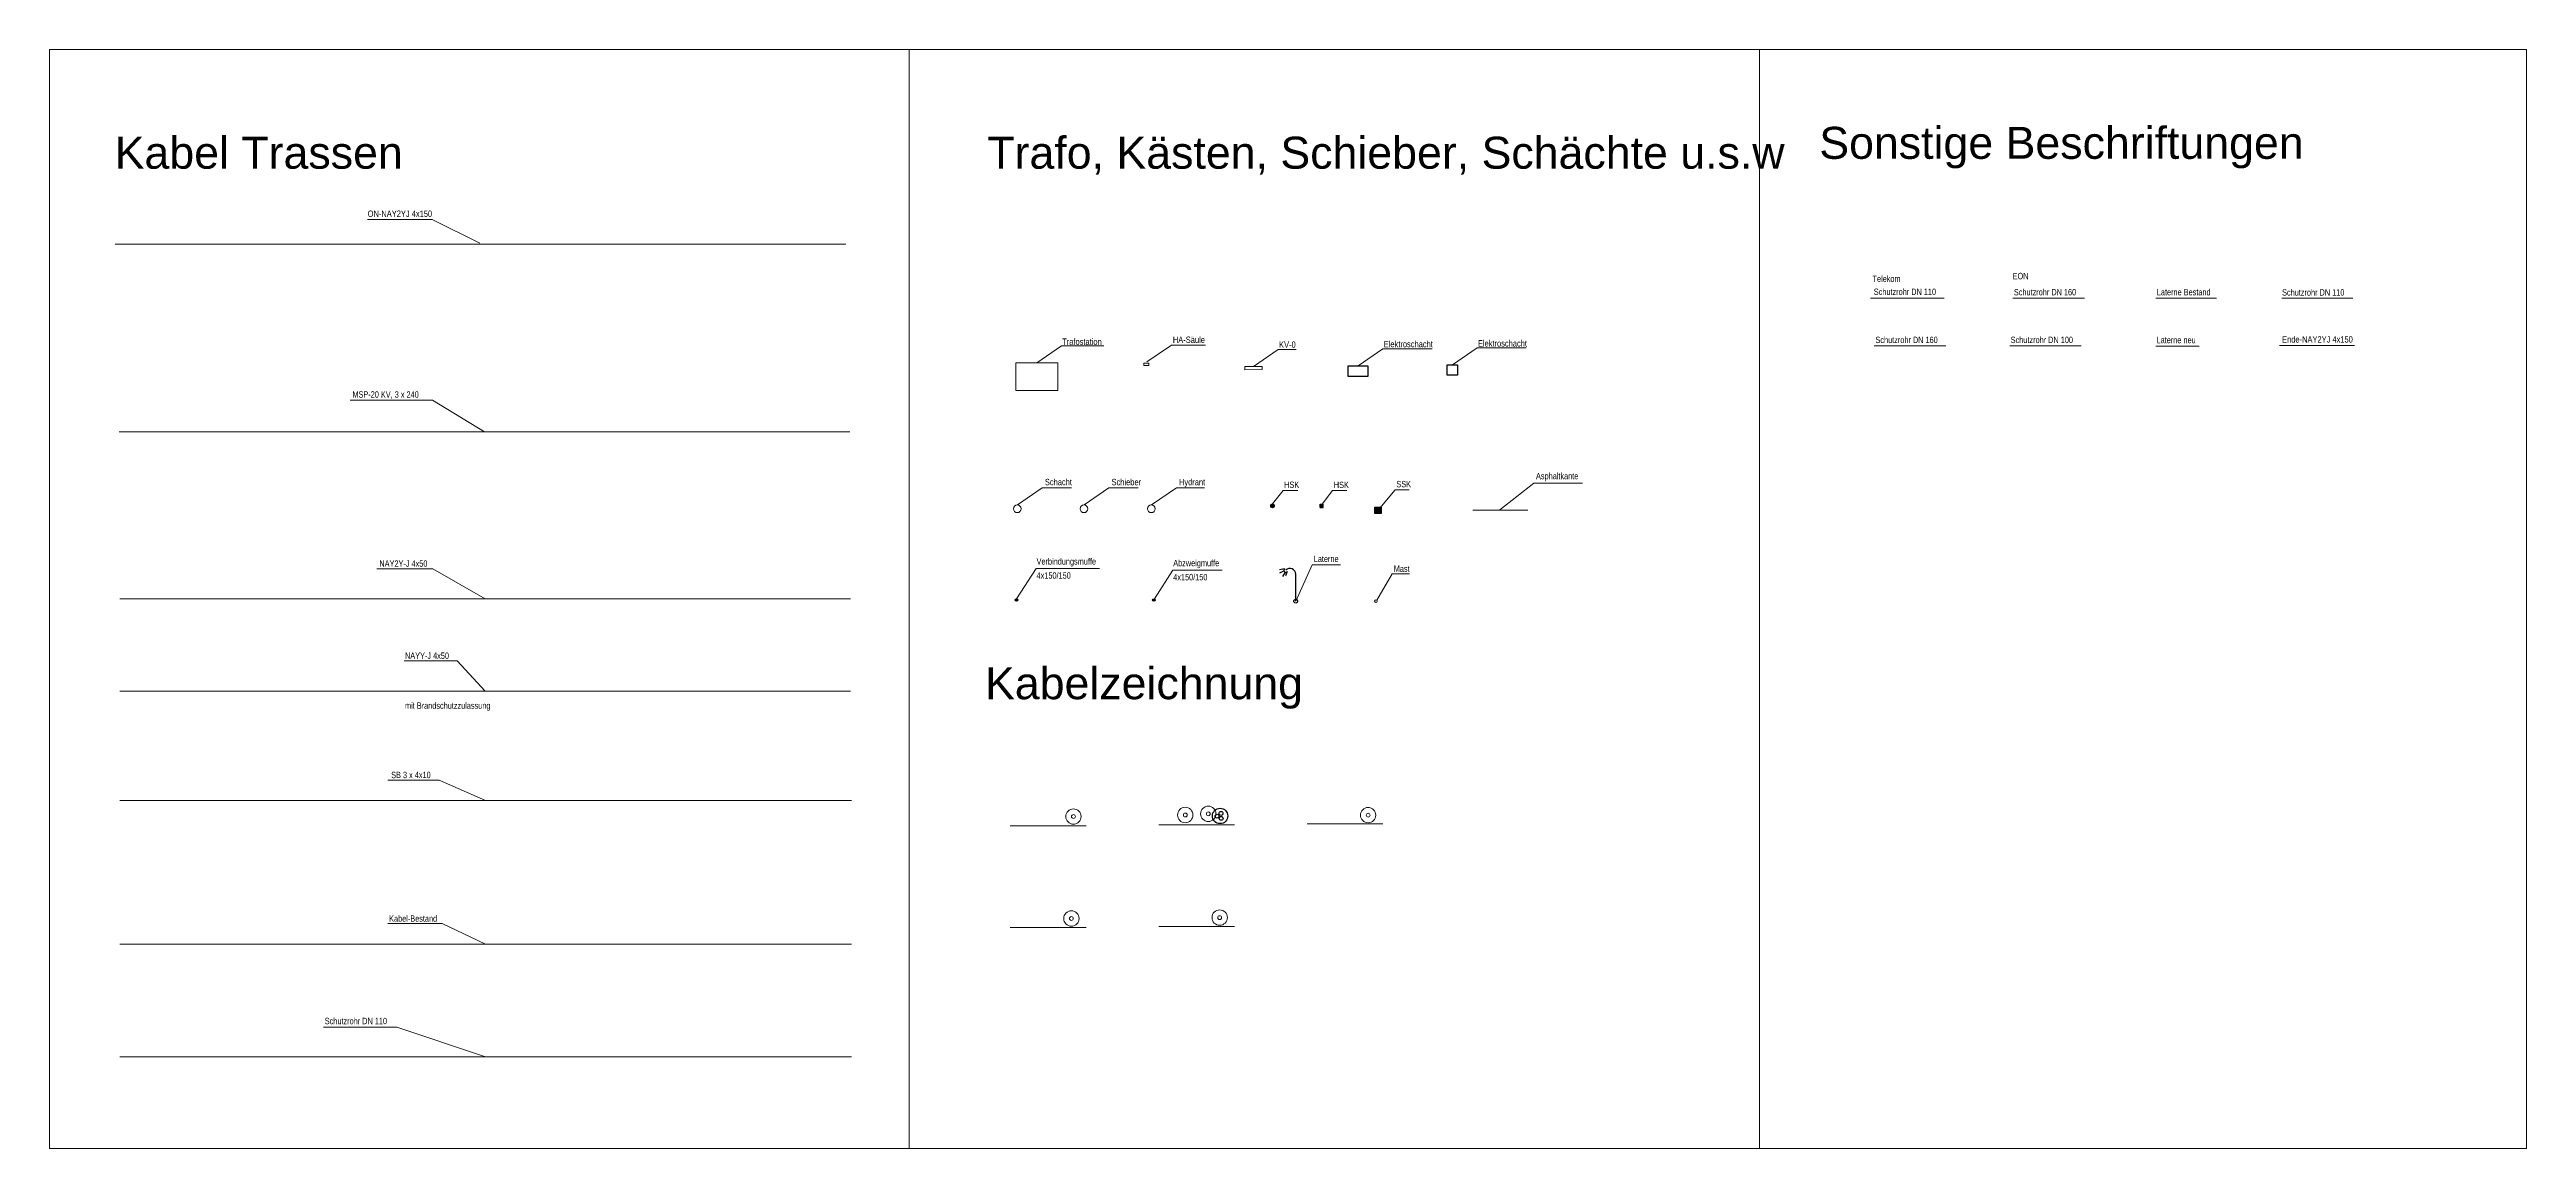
# Model space of a CAD drawing. Header units: metres. Extents: x 799836 to 800340, y 5282514 to 5282718.
# Drawn here: x 800146 to 800339.6, y 5282574 to 5282659.9 of the extents above; entities that cross this region are included whole.
import ezdxf

# ---------------------------------------------------------------- set-up
doc = ezdxf.new("R2010")
doc.units = ezdxf.units.M
doc.linetypes.add('ACAD_ISO02W100', pattern=[15, 12, -3])
for name, color, linetype in [('Asphaltkante', 250, 'Continuous'), ('Beschriftung', 7, 'Continuous'), ('Elektroschacht', 6, 'Continuous'), ('EON_HA', 4, 'Continuous'), ('EON_KV0', 7, 'Continuous'), ('EON_KV_Trafo', 7, 'Continuous'), ('EON_MS_Kabel', 1, 'Continuous'), ('EON_ON', 5, 'Continuous'), ('EON_SB', 3, 'Continuous'), ('HA-Säule', 7, 'Continuous'), ('HSK', 1, 'Continuous'), ('Hydrant', 150, 'Continuous'), ('Kabel-Bestand', 34, 'Continuous'), ('Laterne', 7, 'Continuous'), ('Mast', 7, 'Continuous'), ('MSP-Kabel', 1, 'Continuous'), ('Muffe', 6, 'Continuous'), ('ON-Kabel', 5, 'Continuous'), ('Schacht', 1, 'Continuous'), ('Schieber', 46, 'Continuous'), ('Schutzrohr', 7, 'Continuous'), ('SSK', 1, 'Continuous')]:
    doc.layers.add(name, color=color, linetype=linetype)
doc.styles.add('DIN', font='EARZ_DIN.SHX', dxfattribs={"height": 0.2})
doc.styles.get("Standard").update_dxf_attribs({"font": 'arial.ttf'})

msp = doc.modelspace()

# ---------------------------------------------------------------- texts
at = {"lineweight": 15, "char_height": 2.5, "attachment_point": 1}
for s, width, insert in [('Kabel Trassen', 49.7486, (800151.09, 5282653.07, 600.85)), ('Trafo, Kästen, Schieber, Schächte u.s.w', 66.4671, (800219.29, 5282653.07, 600.85)), ('Sonstige Beschriftungen', 66.4671, (800284.31, 5282653.84, 600.85)), ('Kabelzeichnung', 66.4671, (800219.11, 5282611.61, 600.85))]:
    msp.add_mtext_dynamic_manual_height_columns(s, width=width, gutter_width=12.5, heights=[0], dxfattribs=dict(at, insert=insert))
at = {"layer": 'Beschriftung', "lineweight": 15, "style": 'DIN'}
for s, width, p in [('ON-NAY2YJ 4x150', 0.7, (800170.86, 5282646.8, 600.85)), ('Telekom', 0.75, (800288.47, 5282641.72, 600.85)), ('EON', 0.75, (800299.42, 5282641.93, 600.85)), ('Schutzrohr DN 110', 0.75, (800288.57, 5282640.7, 600.85)), ('Schutzrohr DN 160', 0.75, (800299.52, 5282640.67, 600.85)), ('Laterne Bestand', 0.75, (800310.69, 5282640.67, 600.85)), ('Schutzrohr DN 110', 0.75, (800320.48, 5282640.65, 600.85)), ('Trafostation', 0.7, (800225.14, 5282636.8, 600.85)), ('HA-Säule', 0.7, (800233.79, 5282636.95, 600.85)), ('KV-0', 0.7, (800242.09, 5282636.57, 600.85)), ('Elektroschacht', 0.7, (800250.27, 5282636.61, 600.85)), ('Elektroschacht', 0.7, (800257.63, 5282636.67, 600.85)), ('Schutzrohr DN 160', 0.75, (800288.7, 5282636.94, 600.85)), ('Schutzrohr DN 100', 0.75, (800299.27, 5282636.94, 600.85)), ('Laterne neu', 0.75, (800310.67, 5282636.93, 600.85)), ('Ende-NAY2YJ 4x150', 0.7, (800320.48, 5282636.98, 600.85)), ('Schacht', 0.7, (800223.79, 5282625.83, 600.85)), ('Schieber', 0.7, (800229, 5282625.83, 600.85)), ('Hydrant', 0.7, (800234.27, 5282625.83, 600.85)), ('HSK', 0.75, (800242.49, 5282625.62, 600.85)), ('HSK', 0.75, (800246.37, 5282625.61, 600.85)), ('SSK', 0.75, (800251.26, 5282625.67, 600.85)), ('Asphaltkante', 0.75, (800262.17, 5282626.3, 600.85)), ('Laterne', 0.75, (800244.8, 5282619.83, 596.23)), ('NAY2Y-J 4x50', 0.75, (800171.78, 5282619.46, 600.85)), ('Verbindungsmuffe ', 0.75, (800223.14, 5282619.63, 600.85)), ('4x150/150', 0.75, (800223.14, 5282618.53, 600.85)), ('Abzweigmuffe', 0.75, (800233.82, 5282619.5, 600.85)), ('4x150/150', 0.75, (800233.82, 5282618.4, 600.85)), ('Mast', 0.75, (800251.05, 5282619.06, 600.85)), ('NAYY-J 4x50', 0.75, (800173.78, 5282612.26, 600.85)), ('mit Brandschutzzulassung', 0.75, (800173.78, 5282608.36, 600.85)), ('SB 3 x 4x10', 0.75, (800172.7, 5282602.94, 600.85)), ('Kabel-Bestand', 0.75, (800172.54, 5282591.72, 600.85)), ('Schutzrohr DN 110', 0.75, (800167.51, 5282583.71, 600.85))]:
    msp.add_text(s, height=0.5, dxfattribs=dict(at, width=width)).set_placement(p)
at = {"layer": 'Beschriftung', "lineweight": 15, "style": 'DIN', "width": 0.75}
msp.add_text('MSP-20 KV, 3 x 240', height=0.5, rotation=359.8762, dxfattribs=at).set_placement((800169.67, 5282632.68, 600.85))

# ---------------------------------------------------------------- blocks, each defined once
blk = doc.blocks.new('A$C6A127679')
at = {"layer": 'SSK', "linetype": 'ACAD_ISO02W100'}
for p, q in [((0.36, 0.76), (0.86, 0.76)), ((0.36, 0.26), (0.36, 0.76)), ((0.86, 0.26), (0.36, 0.26)), ((0.42, 0.76), (0.42, 0.26)), ((0.48, 0.76), (0.48, 0.26)), ((0.55, 0.76), (0.55, 0.26)), ((0.55, 0.51), (0.67, 0.51)), ((0.61, 0.76), (0.61, 0.26)), ((0.67, 0.76), (0.67, 0.26)), ((0.73, 0.76), (0.73, 0.26)), ((0.8, 0.76), (0.8, 0.26)), ((0.8, 0.76), (0.8, 0.26)), ((0.86, 0.76), (0.86, 0.26))]:
    blk.add_line(p, q, dxfattribs=at)
blk = doc.blocks.new('A$C1E2B3A4E')
at = {"layer": 'Elektroschacht', "lineweight": 30}
for p, q in [((-1.78, 0.72, -596.23), (-1.38, 1.46, -596.23)), ((-0.43, -0.01, -596.23), (-1.78, 0.72, -596.23)), ((-1.38, 1.46, -596.23), (-0.03, 0.72, -596.23)), ((-0.03, 0.72, -596.23), (-0.43, -0.01, -596.23))]:
    blk.add_line(p, q, dxfattribs=at)
blk = doc.blocks.new('A$C02FF75CA')
at = {"layer": 'Muffe'}
for radius in [0.4, 0.3, 0.2, 0.1]:
    blk.add_circle((0.49, 0.56), radius, dxfattribs=at)
blk = doc.blocks.new('A$C35174E3C')
at = {"layer": 'HSK'}
for p, q in [((-0.1, 0.28), (0.2, 0.28)), ((-0.07, 0.19), (-0.07, 0.37)), ((-0.04, 0.16), (-0.04, 0.4)), ((-0.01, 0.15), (-0.01, 0.42)), ((0.02, 0.14), (0.02, 0.43)), ((0.05, 0.13), (0.05, 0.43)), ((0.08, 0.14), (0.08, 0.43)), ((0.11, 0.15), (0.11, 0.42)), ((0.14, 0.16), (0.14, 0.4)), ((0.17, 0.19), (0.17, 0.37))]:
    blk.add_line(p, q, dxfattribs=at)
blk.add_circle((0.05, 0.28), 0.15, dxfattribs=at)
blk = doc.blocks.new('A$C1AF018B1')
at = {"layer": 'HSK'}
for p, q in [((-0.34, 0.19), (-0.09, 0.19)), ((-0.34, -0.06), (-0.34, 0.19)), ((-0.31, -0.06), (-0.31, 0.19)), ((-0.28, -0.06), (-0.28, 0.19)), ((-0.24, -0.06), (-0.24, 0.19)), ((-0.21, -0.06), (-0.21, 0.19)), ((-0.18, -0.06), (-0.18, 0.19)), ((-0.15, -0.06), (-0.15, 0.19)), ((-0.12, -0.06), (-0.12, 0.19)), ((-0.09, -0.06), (-0.09, 0.19)), ((-0.34, -0.06), (-0.09, -0.06))]:
    blk.add_line(p, q, dxfattribs=at)
blk = doc.blocks.new('A$C567453DD')
at = {"layer": 'Elektroschacht', "lineweight": 30}
for p, q in [((-0.96, 0.68, -596.23), (-0.53, 1.36, -596.23)), ((-0.28, 0.25, -596.23), (-0.96, 0.68, -596.23)), ((-0.53, 1.36, -596.23), (0.15, 0.93, -596.23)), ((0.15, 0.93, -596.23), (-0.28, 0.25, -596.23))]:
    blk.add_line(p, q, dxfattribs=at)
blk = doc.blocks.new('A$C1C504741')
at = {"layer": 'Laterne', "lineweight": 30}
for p, q in [((-1.36, 2.13, -596.23), (-1.75, 2.06, -596.23)), ((-1.39, 1.97, -596.23), (-1.74, 1.81, -596.23)), ((-1.3, 1.88, -596.23), (-1.51, 1.54, -596.23)), ((-1.14, 1.92, -596.23), (-1.27, 1.58, -596.23)), ((-0.48, -0.39, 4.62), (-0.48, 1.71, 4.62))]:
    blk.add_line(p, q, dxfattribs=at)
blk.add_circle((-0.48, -0.39, -596.23), 0.15, dxfattribs=at)
for centre, radius, start, end in [((-1.25, 2.02, -596.23), 0.15, 135.2821, 315.0224), ((-0.93, 1.71, 4.62), 0.45, 359.85, 135.1073)]:
    blk.add_arc(centre, radius, start, end, dxfattribs=at)
blk = doc.blocks.new('A$C352707C8')
at = {"layer": 'MSP-Kabel'}
for centre in [(-0.4, 1.04), (-0.13, 1.3), (-0.05, 0.92)]:
    blk.add_circle(centre, 0.15, dxfattribs=at)
at = {"layer": 'Schutzrohr'}
blk.add_circle((-0.17, 1.09), 0.6, dxfattribs=at)

# ---------------------------------------------------------------- linework, layer by layer
at = {"layer": 'Asphaltkante', "lineweight": 15, "elevation": 600.85}
for points in [[(800146, 5282659.88), (800339.58, 5282659.88), (800339.58, 5282574), (800146, 5282574)], [(800146, 5282659.88), (800213.17, 5282659.88), (800213.17, 5282574), (800146, 5282574)], [(800213.17, 5282659.88), (800279.63, 5282659.88), (800279.63, 5282574), (800213.17, 5282574)]]:
    msp.add_lwpolyline(points, close=True, dxfattribs=at)
at = {"layer": 'Asphaltkante', "lineweight": 15}
msp.add_lwpolyline([(800257.24, 5282623.89), (800261.52, 5282623.89)], dxfattribs=at)
at = {"layer": 'Beschriftung', "lineweight": 15}
for p, q in [((800175.91, 5282646.59, 600.85), (800170.85, 5282646.59, 600.85)), ((800179.62, 5282644.75, 600.85), (800175.91, 5282646.59, 600.85)), ((800288.31, 5282640.46, 600.85), (800294.07, 5282640.46, 600.85)), ((800299.43, 5282640.46, 600.85), (800305.03, 5282640.46, 600.85)), ((800310.62, 5282640.45, 600.85), (800315.36, 5282640.45, 600.85)), ((800320.45, 5282640.44, 600.85), (800326, 5282640.44, 600.85)), ((800225.09, 5282636.72, 600.85), (800223.15, 5282635.4, 600.85)), ((800228.39, 5282636.72, 600.85), (800225.09, 5282636.72, 600.85)), ((800233.69, 5282636.79, 600.85), (800231.75, 5282635.47, 600.85)), ((800236.33, 5282636.79, 600.85), (800233.69, 5282636.79, 600.85)), ((800242.03, 5282636.44, 600.85), (800240.09, 5282635.12, 600.85)), ((800243.44, 5282636.44, 600.85), (800242.03, 5282636.44, 600.85)), ((800250.21, 5282636.49, 600.85), (800248.27, 5282635.17, 600.85)), ((800254.05, 5282636.49, 600.85), (800250.21, 5282636.49, 600.85)), ((800257.58, 5282636.56, 600.85), (800255.64, 5282635.24, 600.85)), ((800261.41, 5282636.56, 600.85), (800257.58, 5282636.56, 600.85)), ((800288.61, 5282636.73, 600.85), (800294.21, 5282636.73, 600.85)), ((800299.19, 5282636.72, 600.85), (800304.78, 5282636.72, 600.85)), ((800310.6, 5282636.71, 600.85), (800314, 5282636.71, 600.85)), ((800326.13, 5282636.76, 600.85), (800320.28, 5282636.76, 600.85)), ((800169.49, 5282632.48, 600.85), (800175.92, 5282632.48, 600.85)), ((800175.92, 5282632.48, 600.85), (800179.99, 5282630.01, 600.85)), ((800223.58, 5282625.62, 600.85), (800221.64, 5282624.29, 600.85)), ((800225.88, 5282625.62, 600.85), (800223.58, 5282625.62, 600.85)), ((800228.79, 5282625.62, 600.85), (800226.85, 5282624.29, 600.85)), ((800231.09, 5282625.62, 600.85), (800228.79, 5282625.62, 600.85)), ((800234.07, 5282625.62, 600.85), (800232.13, 5282624.29, 600.85)), ((800236.26, 5282625.62, 600.85), (800234.07, 5282625.62, 600.85)), ((800242.4, 5282625.43, 600.85), (800241.57, 5282624.37, 600.85)), ((800243.57, 5282625.43, 600.85), (800242.4, 5282625.43, 600.85)), ((800246.27, 5282625.42, 600.85), (800245.45, 5282624.36, 600.85)), ((800247.38, 5282625.42, 600.85), (800246.27, 5282625.42, 600.85)), ((800251.16, 5282625.48, 600.85), (800249.83, 5282623.87, 600.85)), ((800252.27, 5282625.48, 600.85), (800251.16, 5282625.48, 600.85)), ((800259.34, 5282623.92, 600.85), (800261.99, 5282625.98, 600.85)), ((800261.99, 5282625.98, 600.85), (800265.81, 5282625.98, 600.85)), ((800171.58, 5282619.31, 600.85), (800175.95, 5282619.31, 600.85)), ((800175.95, 5282619.31, 600.85), (800180.04, 5282616.95, 600.85)), ((800223.1, 5282619.32, 600.85), (800221.58, 5282616.96, 600.85)), ((800223.1, 5282619.32, 600.85), (800228.06, 5282619.32, 600.85)), ((800233.78, 5282619.19, 600.85), (800232.36, 5282616.95, 600.85)), ((800233.78, 5282619.19, 600.85), (800237.65, 5282619.19, 600.85)), ((800244.69, 5282619.62, 596.23), (800243.39, 5282616.77, 600.85)), ((800244.69, 5282619.62, 596.23), (800246.88, 5282619.62, 596.23)), ((800250.92, 5282618.9, 600.85), (800249.72, 5282616.86, 600.85)), ((800252.29, 5282618.9, 600.85), (800250.92, 5282618.9, 600.85)), ((800173.71, 5282612.11, 600.85), (800177.85, 5282612.11, 600.85)), ((800177.85, 5282612.11, 600.85), (800180.04, 5282609.75, 600.85)), ((800172.43, 5282602.79, 600.85), (800176.45, 5282602.79, 600.85)), ((800180.08, 5282601.19, 600.85), (800176.45, 5282602.79, 600.85)), ((800221.08, 5282599.22, 600.85), (800227.01, 5282599.22, 600.85)), ((800232.7, 5282599.29, 600.85), (800238.61, 5282599.29, 600.85)), ((800244.29, 5282599.36, 600.85), (800250.2, 5282599.36, 600.85)), ((800172.43, 5282591.57, 600.85), (800176.68, 5282591.57, 600.85)), ((800180.08, 5282589.97, 600.85), (800176.68, 5282591.57, 600.85)), ((800221.08, 5282591.28, 600.85), (800227.01, 5282591.28, 600.85)), ((800232.7, 5282591.35, 600.85), (800238.61, 5282591.35, 600.85)), ((800167.4, 5282583.49, 600.85), (800173.15, 5282583.49, 600.85)), ((800173.15, 5282583.49, 600.85), (800180.08, 5282581.17, 600.85))]:
    msp.add_line(p, q, dxfattribs=at)
at = {"layer": 'EON_HA', "lineweight": 15}
for points in [[(800151.49, 5282616.95), (800208.59, 5282616.95)], [(800151.49, 5282609.75), (800208.59, 5282609.75)]]:
    msp.add_lwpolyline(points, dxfattribs=at)
msp.add_circle((800225.86, 5282591.97, 600.85), 0.15, dxfattribs=at)
at = {"layer": 'EON_KV0', "lineweight": 15}
msp.add_lwpolyline([(800239.41, 5282635.11), (800240.77, 5282635.12), (800240.77, 5282634.87), (800239.41, 5282634.86)], close=True, dxfattribs=at)
at = {"layer": 'EON_KV_Trafo', "lineweight": 15, "elevation": 600.85}
msp.add_lwpolyline([(800221.51, 5282635.4), (800224.79, 5282635.4), (800224.79, 5282633.23), (800221.51, 5282633.23)], close=True, dxfattribs=at)
at = {"layer": 'EON_MS_Kabel', "lineweight": 15}
msp.add_lwpolyline([(800151.44, 5282630.01), (800208.54, 5282630.01)], dxfattribs=at)
at = {"layer": 'EON_ON', "lineweight": 15}
msp.add_lwpolyline([(800151.14, 5282644.68), (800208.23, 5282644.68)], dxfattribs=at)
at = {"layer": 'EON_SB', "lineweight": 15}
msp.add_lwpolyline([(800151.49, 5282601.19), (800208.67, 5282601.19)], dxfattribs=at)
for centre in [(800236.56, 5282600.15, 600.85), (800237.45, 5282592.04, 600.85)]:
    msp.add_circle(centre, 0.15, dxfattribs=at)
at = {"layer": 'HA-Säule', "lineweight": 15}
msp.add_lwpolyline([(800231.51, 5282635.18), (800231.91, 5282635.18), (800231.91, 5282635.38), (800231.51, 5282635.38), (800231.51, 5282635.18)], dxfattribs=at)
at = {"layer": 'Hydrant', "lineweight": 15}
msp.add_circle((800232.11, 5282623.99, 600.85), 0.3, dxfattribs=at)
at = {"layer": 'Kabel-Bestand', "lineweight": 15}
msp.add_lwpolyline([(800151.49, 5282589.97), (800208.67, 5282589.97)], dxfattribs=at)
msp.add_circle((800249.05, 5282600.05, 600.85), 0.15, dxfattribs=at)
at = {"layer": 'Mast', "lineweight": 15}
msp.add_circle((800249.66, 5282616.77, 600.85), 0.1, dxfattribs=at)
at = {"layer": 'ON-Kabel', "lineweight": 15}
for centre in [(800226.02, 5282599.94, 600.85), (800234.76, 5282600.06, 600.85)]:
    msp.add_circle(centre, 0.15, dxfattribs=at)
at = {"layer": 'Schacht', "lineweight": 15}
msp.add_circle((800221.63, 5282623.99, 600.85), 0.3, dxfattribs=at)
at = {"layer": 'Schieber', "lineweight": 15}
msp.add_circle((800226.84, 5282623.99, 600.85), 0.3, dxfattribs=at)
at = {"layer": 'Schutzrohr', "lineweight": 15}
msp.add_lwpolyline([(800151.49, 5282581.17), (800208.67, 5282581.17)], dxfattribs=at)
for centre in [(800226.02, 5282599.94, 600.85), (800234.76, 5282600.06, 600.85), (800236.56, 5282600.15, 600.85), (800249.05, 5282600.05, 600.85), (800225.86, 5282591.97, 600.85), (800237.45, 5282592.04, 600.85)]:
    msp.add_circle(centre, 0.6, dxfattribs=at)

# ---------------------------------------------------------------- block references
at = {"layer": 'HSK', "lineweight": 15}
msp.add_blockref('A$C35174E3C', (800241.53, 5282623.94, 600.85), dxfattribs=at)
at = {"layer": 'HSK', "color": 2, "lineweight": 15, "rotation": 359.89015080147}
msp.add_blockref('A$C1AF018B1', (800245.63, 5282624.16, 600.85), dxfattribs=at)
at = {"layer": 'Laterne', "lineweight": 15}
msp.add_blockref('A$C1C504741', (800243.87, 5282617.16, 596.23), dxfattribs=at)
at = {"layer": 'Muffe', "lineweight": 15, "xscale": 0.25, "yscale": 0.25, "zscale": 0.25}
for p in [(800221.45, 5282616.72, 600.85), (800232.18, 5282616.72, 600.85)]:
    msp.add_blockref('A$C02FF75CA', p, dxfattribs=at)
at = {"layer": 'Schacht', "lineweight": 15}
for name, p, rotation in [('A$C1E2B3A4E', (800249.41, 5282634.55, 1197.08), 28.558302292385), ('A$C567453DD', (800256.41, 5282634.37, 1197.08), 32.372993955797)]:
    msp.add_blockref(name, p, dxfattribs=dict(at, rotation=rotation))
at = {"layer": 'Schutzrohr', "lineweight": 15, "rotation": 350.674913243598}
msp.add_blockref('A$C352707C8', (800237.47, 5282598.88, 600.85), dxfattribs=at)
at = {"layer": 'SSK', "linetype": 'ACAD_ISO02W100', "lineweight": 15, "rotation": 359.940687755905}
msp.add_blockref('A$C6A127679', (800249.22, 5282623.36, 600.85), dxfattribs=at)

msp.set_redraw_order([(e.dxf.handle, doc.entitydb.next_handle()) for e in msp.query("TEXT MTEXT ATTDEF DIMENSION ARC_DIMENSION")])  # texts and dimensions are drawn at this point

doc.saveas('drawing.dxf')
